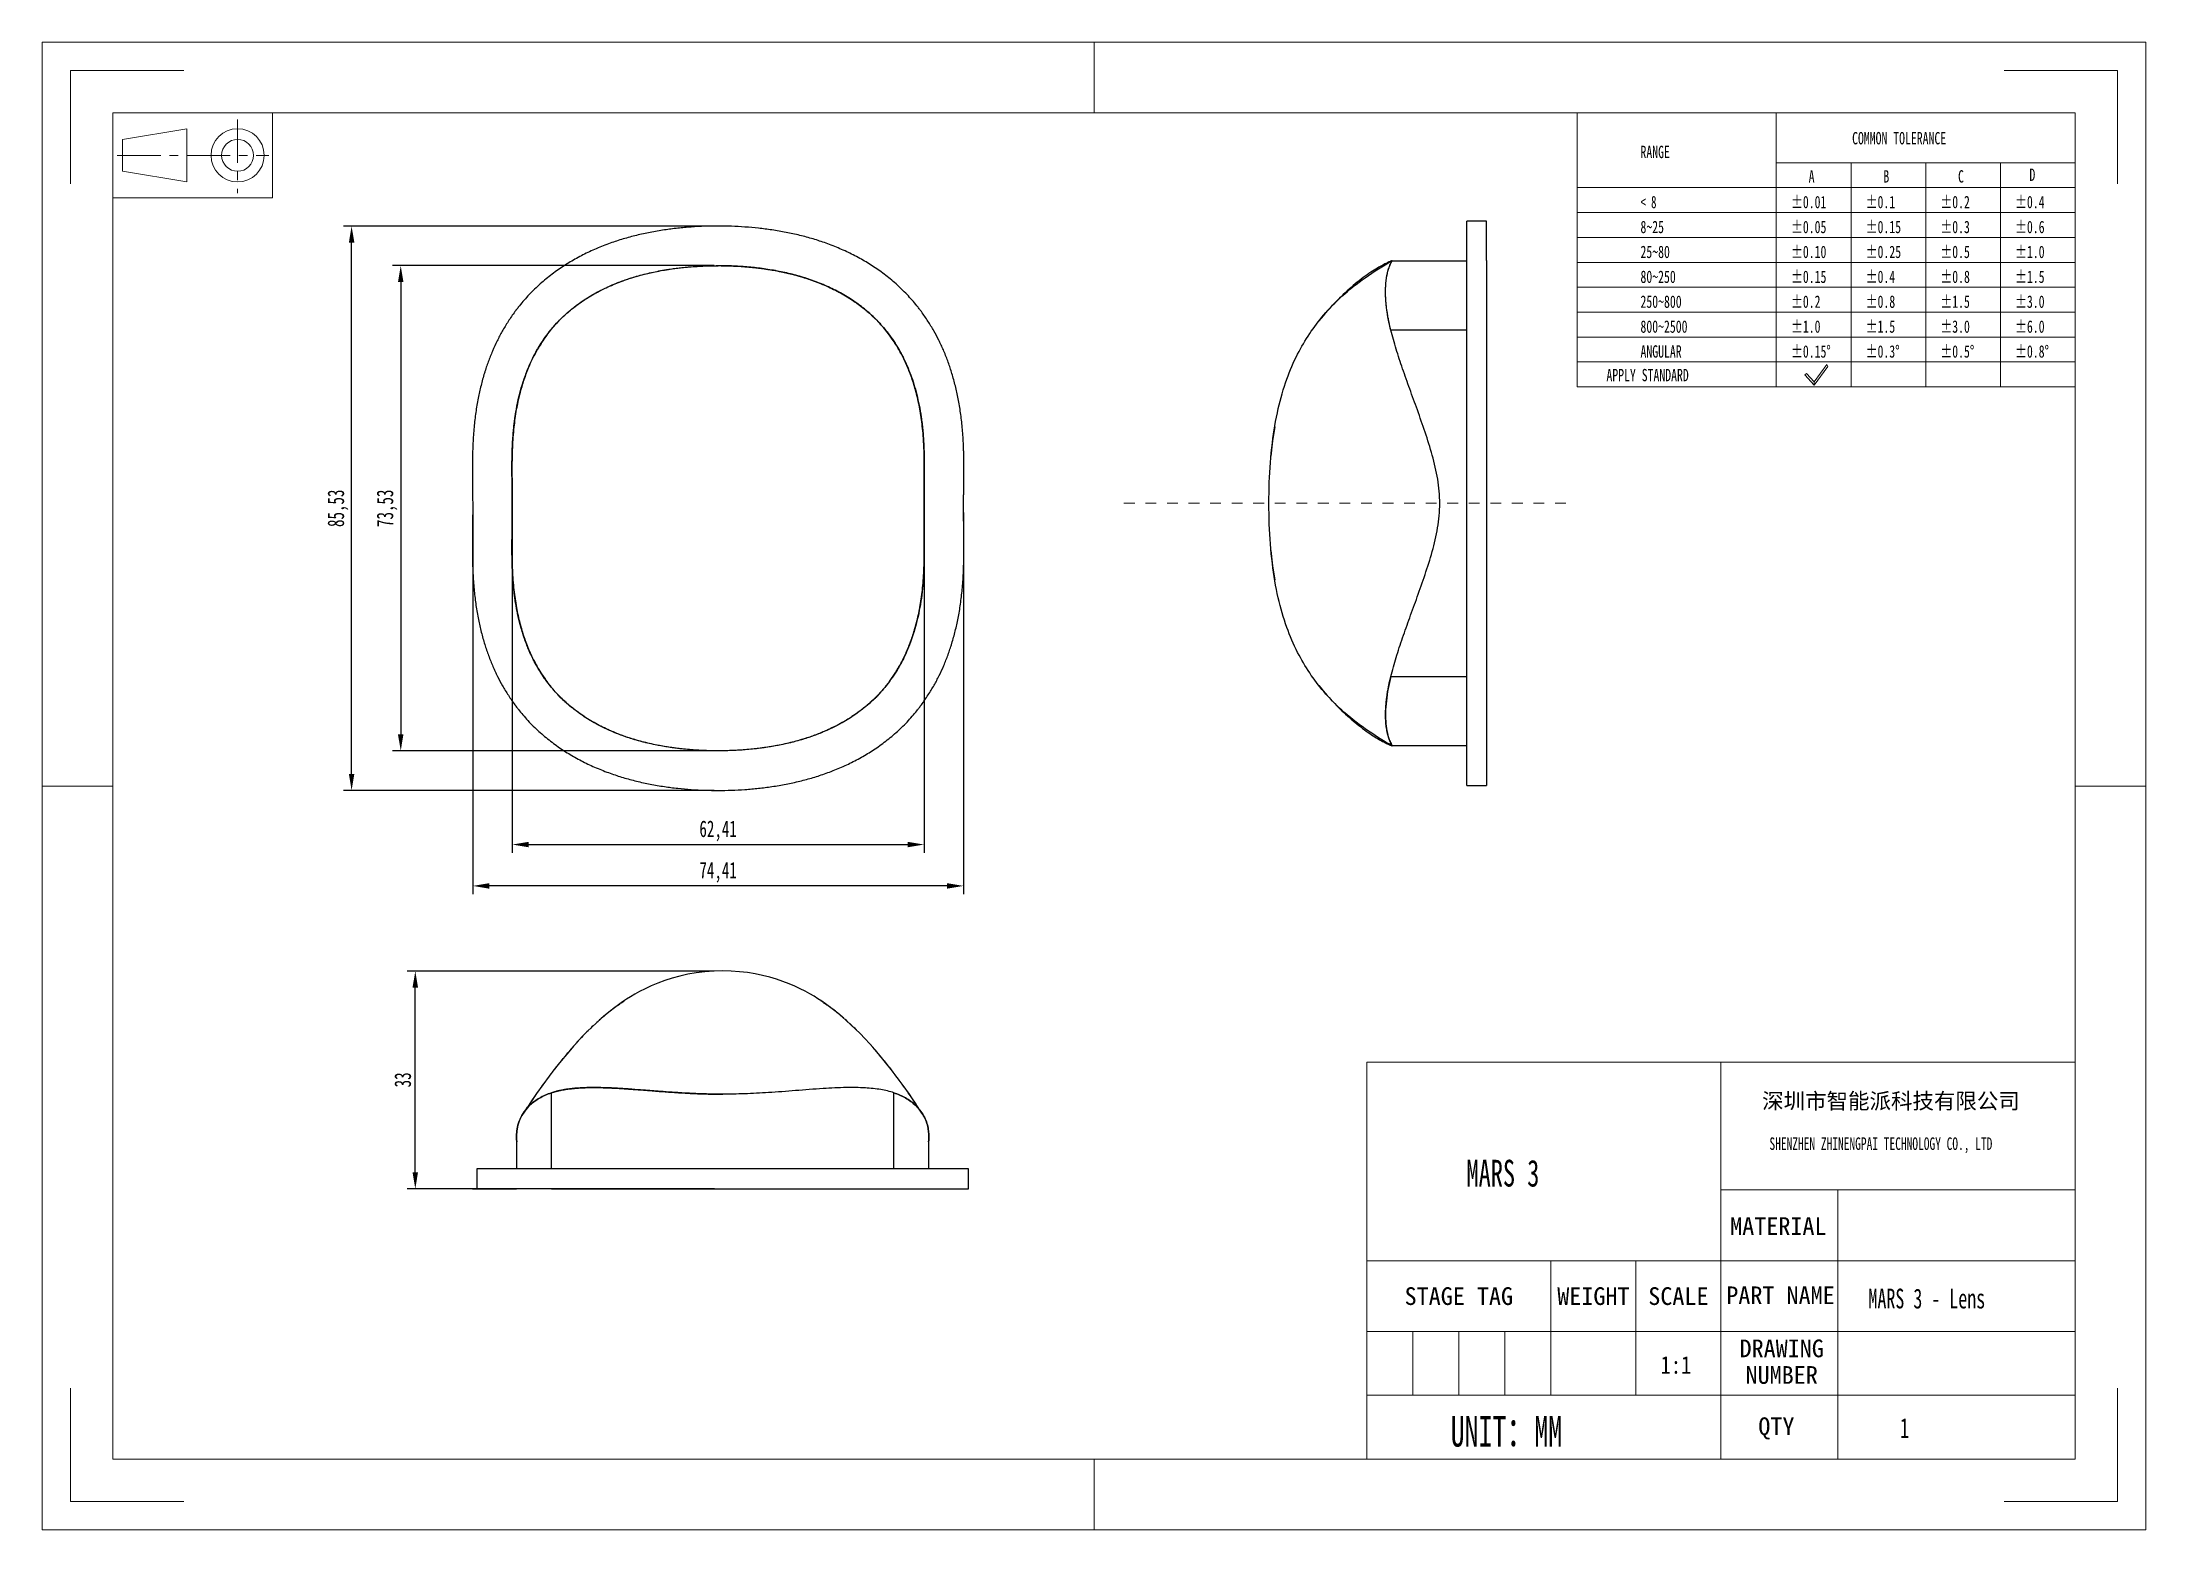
# Model space of a CAD drawing. Header units: millimetres. Extents: x 3628 to 3947, y -242 to -17.
import ezdxf

# ---------------------------------------------------------------- set-up
doc = ezdxf.new("R2010")
doc.units = ezdxf.units.MM
doc.header["$LTSCALE"] = 16.334999
doc.header["$PDSIZE"] = 0.1
for name, pattern in [('CENTER', [0.6, 0.375, -0.075, 0.075, -0.075]), ('CENTERX2', [20.32, 12.7, -2.54, 2.54, -2.54]), ('HIDDEN', [0.2, 0.1, -0.1]), ('点画线', [18, 12, -2, 2, -2])]:
    doc.linetypes.add(name, pattern=pattern)
doc.layers.get('0').update_dxf_attribs({"lineweight": 18})
for name, color, linetype, lineweight in [('DEFAULT_1', 7, 'CENTER', 18), ('中心线层', 1, '点画线', 18), ('尺寸线层', 3, 'Continuous', 18)]:
    doc.layers.add(name, color=color, linetype=linetype, lineweight=lineweight)
doc.layers.add('INTFCLR_4820', color=7, linetype='Continuous')
doc.styles.add('SLDTEXTSTYLE4', font='', dxfattribs={"width": 0.7})
doc.styles.add('SLDTEXTSTYLE5', font='', dxfattribs={"width": 0.633333})
doc.styles.get("Standard").update_dxf_attribs({"font": 'simfang.ttf', "width": 0.667})
doc.styles.add('TEXTSTYLE_2', font='')
doc.styles.add('TEXTSTYLE_3', font='')
doc.styles.get('SLDTEXTSTYLE4').set_extended_font_data('宋体')
doc.styles.get('SLDTEXTSTYLE5').set_extended_font_data('宋体')
doc.styles.get('TEXTSTYLE_2').set_extended_font_data('宋体')
doc.styles.get('TEXTSTYLE_3').set_extended_font_data('宋体')
doc.dimstyles.new('ISO-25', dxfattribs={"dimtxt": 2.5, "dimasz": 2.5, "dimexe": 1.25, "dimexo": 0.625, "dimtad": 1, "dimtxsty": 'Standard', "dimcen": 2.5, "dimadec": 0, "dimazin": 0, "dimtfac": 1, "dimtmove": 0, "dimatfit": 3, "dimfxl": 1, "dimarcsym": 0})
pattern_1 = [(45, (3629.2657, -192.8193), (-2.245064, 2.245064), [])]

msp = doc.modelspace()

# ---------------------------------------------------------------- texts
at = {"attachment_point": 1}
for s, insert, char_height, width, style in [('COMMON TOLERANCE', (3902.269, -30.474), 1.87166, 61.61813, 'SLDTEXTSTYLE4'), ('RANGE', (3870.192, -32.558), 1.8717, 18.38285, 'SLDTEXTSTYLE4'), ('A', (3895.686, -36.261), 1.872, 2.70417, 'SLDTEXTSTYLE4'), ('B', (3907.007, -36.261), 1.872, 2.66093, 'SLDTEXTSTYLE4'), ('C', (3918.329, -36.261), 1.872, 2.69238, 'SLDTEXTSTYLE4'), ('D', (3929.149, -36.007), 1.872, 2.66093, 'SLDTEXTSTYLE4'), ('< 8', (3870.192, -40.152), 1.8717, 8.98283, 'SLDTEXTSTYLE5'), ('%%P0.01', (3893.023, -40.152), 1.8717, 13.10422, 'SLDTEXTSTYLE4'), ('%%P0.1', (3904.345, -40.152), 1.8717, 9.8262, 'SLDTEXTSTYLE4'), ('%%P0.2', (3915.666, -40.152), 1.8717, 11.17828, 'SLDTEXTSTYLE4'), ('%%P0.4', (3926.988, -40.152), 1.8717, 11.13505, 'SLDTEXTSTYLE4'), ('8~25', (3870.192, -43.926), 1.8717, 14.49561, 'SLDTEXTSTYLE4'), ('%%P0.05', (3893.023, -43.926), 1.8717, 14.4563, 'SLDTEXTSTYLE4'), ('%%P0.15', (3904.345, -43.926), 1.8717, 13.79991, 'SLDTEXTSTYLE4'), ('%%P0.3', (3915.666, -43.926), 1.8717, 11.17828, 'SLDTEXTSTYLE4'), ('%%P0.6', (3926.988, -43.926), 1.8717, 11.17828, 'SLDTEXTSTYLE4'), ('25~80', (3870.192, -47.7), 1.8717, 17.77363, 'SLDTEXTSTYLE4'), ('%%P0.10', (3893.023, -47.7), 1.8717, 13.14745, 'SLDTEXTSTYLE4'), ('%%P0.25', (3904.345, -47.7), 1.8717, 15.10876, 'SLDTEXTSTYLE4'), ('%%P0.5', (3915.666, -47.7), 1.8717, 11.17828, 'SLDTEXTSTYLE4'), ('%%P1.0', (3926.988, -47.7), 1.8717, 9.86943, 'SLDTEXTSTYLE4'), ('80~250', (3870.192, -51.474), 1.8717, 21.05165, 'SLDTEXTSTYLE4'), ('%%P0.15', (3893.023, -51.474), 1.8717, 13.79991, 'SLDTEXTSTYLE4'), ('%%P0.4', (3904.345, -51.474), 1.8717, 11.13505, 'SLDTEXTSTYLE4'), ('%%P0.8', (3915.666, -51.474), 1.8717, 11.17828, 'SLDTEXTSTYLE4'), ('%%P1.5', (3926.988, -51.474), 1.8717, 10.52189, 'SLDTEXTSTYLE4'), ('250~800', (3870.192, -55.248), 1.8717, 24.32967, 'SLDTEXTSTYLE4'), ('%%P0.2', (3893.023, -55.248), 1.8717, 11.17828, 'SLDTEXTSTYLE4'), ('%%P0.8', (3904.345, -55.248), 1.8717, 11.17828, 'SLDTEXTSTYLE4'), ('%%P1.5', (3915.666, -55.248), 1.8717, 10.52189, 'SLDTEXTSTYLE4'), ('%%P3.0', (3926.988, -55.248), 1.8717, 11.17828, 'SLDTEXTSTYLE4'), ('800~2500', (3870.192, -59.022), 1.8717, 27.60769, 'SLDTEXTSTYLE4'), ('%%P1.0', (3893.023, -59.022), 1.8717, 9.86943, 'SLDTEXTSTYLE4'), ('%%P1.5', (3904.345, -59.022), 1.8717, 10.52189, 'SLDTEXTSTYLE4'), ('%%P3.0', (3915.666, -59.022), 1.8717, 11.17828, 'SLDTEXTSTYLE4'), ('%%P6.0', (3926.988, -59.022), 1.8717, 11.17828, 'SLDTEXTSTYLE4'), ('ANGULAR', (3870.192, -62.795), 1.8717, 26.28705, 'SLDTEXTSTYLE4'), ('%%P0.15%%D', (3893.023, -62.795), 1.8717, 16.43727, 'SLDTEXTSTYLE4'), ('%%P0.3%%D', (3904.345, -62.795), 1.8717, 13.81564, 'SLDTEXTSTYLE4'), ('%%P0.5%%D', (3915.666, -62.795), 1.8717, 13.81564, 'SLDTEXTSTYLE4'), ('%%P0.8%%D', (3926.988, -62.795), 1.8717, 13.81564, 'SLDTEXTSTYLE4'), ('APPLY STANDARD', (3865.031, -66.377), 1.87166, 53.80041, 'SLDTEXTSTYLE4')]:
    msp.add_mtext(s, dxfattribs=dict(at, insert=insert, char_height=char_height, width=width, style=style))
at = {"color": 7, "linetype": 'Continuous', "insert": (3908.164, -176.129), "char_height": 2.38659, "width": 56.62351, "attachment_point": 2, "style": 'TEXTSTYLE_2'}
msp.add_mtext('深圳市智能派科技有限公司', dxfattribs=at)
at = {"color": 7, "linetype": 'Continuous', "attachment_point": 2, "line_spacing_factor": 0.9, "style": 'TEXTSTYLE_3'}
for s, insert, char_height, width in [('MATERIAL\\P ', (3891.091, -194.947), 2.6844, 38.80405), ('STAGE TAG ', (3842.654, -205.557), 2.6844, 32.46415), ('WEIGHT', (3863.055, -205.557), 2.6844, 11.79656), ('SCALE', (3875.94, -205.557), 2.6844, 11.79656), ('PART NAME', (3891.419, -205.434), 2.6844, 22.4904), ('DRAWING NUMBER', (3891.598, -213.48), 2.68437, 22.4904), ('QTY', (3890.794, -225.274), 2.6844, 29.96301)]:
    msp.add_mtext(s, dxfattribs=dict(at, insert=insert, char_height=char_height, width=width))
at = {"insert": (3873.237, -218.706), "char_height": 2.68437, "width": 6.43444, "attachment_point": 7}
msp.add_mtext('{\\W0.85;1:1}', dxfattribs=at)
at = {"layer": '尺寸线层', "attachment_point": 1}
for s, insert, char_height, width in [('SHENZHEN ZHINENGPAI TECHNOLOGY CO., LTD', (3889.741, -182.84), 1.90927, 54.0221), ('MARS 3', (3843.822, -186.242), 4.0559, 33.10032), ('UNIT：MM', (3841.418, -225.046), 4.6571, 18.05187)]:
    msp.add_mtext(s, dxfattribs=dict(at, insert=insert, char_height=char_height, width=width))
at = {"layer": '尺寸线层', "linetype": 'CENTERX2', "insert": (3904.747, -205.765), "char_height": 3, "width": 25.16188, "attachment_point": 1}
msp.add_mtext('MARS 3 - Lens', dxfattribs=at)
at = {"layer": '尺寸线层', "ltscale": 0.2, "insert": (3909.541, -225.366), "char_height": 3.042, "width": 18.24406, "attachment_point": 1}
msp.add_mtext('1\\P\\P', dxfattribs=at)

# ---------------------------------------------------------------- blocks, each defined once
blk = doc.blocks.new('96_1')
at = {"color": 7, "linetype": 'Continuous'}
for p, q in [((-11.25, 6), (-11.25, -6)), ((11.25, -6), (11.25, 6)), ((-9.93, 2.25), (-0.82, 3.75)), ((-0.82, 0), (-0.82, 3.75)), ((-9.93, 0), (-9.93, 2.25)), ((-9.93, 0), (-9.93, -2.25)), ((-0.82, 0), (-0.82, -3.75)), ((-9.93, -2.25), (-0.82, -3.75)), ((-11.25, -6), (11.25, -6))]:
    blk.add_line(p, q, dxfattribs=at)
for radius in [3.75, 2.25]:
    blk.add_circle((6.34, 0), radius, dxfattribs=at)
at = {"layer": 'DEFAULT_1', "color": 1, "linetype": 'CENTER'}
for p, q in [((6.34, 5.05), (6.34, -5.36)), ((-10.64, 0), (10.74, 0))]:
    blk.add_line(p, q, dxfattribs=at)
blk = doc.blocks.new('*D51')
at = {"layer": 'Defpoints', "color": 0, "linetype": 'CENTERX2', "transparency": 16777216}
for p in [(3730.38, -50.73), (3682.27, -124.26), (3730.38, -124.26)]:
    blk.add_point(p, dxfattribs=at)
at = {"layer": '中心线层', "color": 0, "linetype": 'CENTERX2', "lineweight": -2, "transparency": 16777216}
for p, q in [((3729.76, -50.73), (3681.02, -50.73)), ((3682.27, -53.23), (3682.27, -121.76)), ((3729.76, -124.26), (3681.02, -124.26))]:
    blk.add_line(p, q, dxfattribs=at)
at = {"layer": '中心线层', "color": 0, "linetype": 'CENTERX2', "transparency": 16777216}
for points in [[(3681.85, -53.23), (3682.68, -53.23), (3682.27, -50.73)], [(3681.85, -121.76), (3682.68, -121.76), (3682.27, -124.26)]]:
    blk.add_solid(points, dxfattribs=at)
at = {"layer": '中心线层', "color": 0, "linetype": 'CENTERX2', "transparency": 16777216, "insert": (3680.2, -87.5), "char_height": 2.5, "attachment_point": 5, "rotation": 90}
blk.add_mtext('73,53', dxfattribs=at)
blk = doc.blocks.new('*D52')
at = {"layer": 'Defpoints', "color": 0, "linetype": 'CENTERX2', "transparency": 16777216}
for p in [(3674.82, -44.73), (3730.2, -44.73), (3730.38, -130.26)]:
    blk.add_point(p, dxfattribs=at)
at = {"layer": '中心线层', "color": 0, "linetype": 'CENTERX2', "lineweight": -2, "transparency": 16777216}
for p, q in [((3729.57, -44.73), (3673.57, -44.73)), ((3674.82, -127.76), (3674.82, -47.23)), ((3729.76, -130.26), (3673.57, -130.26))]:
    blk.add_line(p, q, dxfattribs=at)
at = {"layer": '中心线层', "color": 0, "linetype": 'CENTERX2', "transparency": 16777216}
for points in [[(3674.41, -47.23), (3675.24, -47.23), (3674.82, -44.73)], [(3674.41, -127.76), (3675.24, -127.76), (3674.82, -130.26)]]:
    blk.add_solid(points, dxfattribs=at)
at = {"layer": '中心线层', "color": 0, "linetype": 'CENTERX2', "transparency": 16777216, "insert": (3672.75, -87.5), "char_height": 2.5, "attachment_point": 5, "rotation": 90}
blk.add_mtext('85,53', dxfattribs=at)
blk = doc.blocks.new('*D53')
at = {"layer": 'Defpoints', "color": 0, "linetype": 'CENTERX2', "transparency": 16777216}
for p in [(3684.48, -157.63), (3730.39, -157.63), (3730.44, -190.63)]:
    blk.add_point(p, dxfattribs=at)
at = {"layer": '中心线层', "color": 0, "linetype": 'CENTERX2', "lineweight": -2, "transparency": 16777216}
for p, q in [((3729.77, -157.63), (3683.23, -157.63)), ((3684.48, -188.13), (3684.48, -160.13)), ((3729.82, -190.63), (3683.23, -190.63))]:
    blk.add_line(p, q, dxfattribs=at)
at = {"layer": '中心线层', "color": 0, "linetype": 'CENTERX2', "transparency": 16777216}
for points in [[(3684.06, -160.13), (3684.89, -160.13), (3684.48, -157.63)], [(3684.06, -188.13), (3684.89, -188.13), (3684.48, -190.63)]]:
    blk.add_solid(points, dxfattribs=at)
at = {"layer": '中心线层', "color": 0, "linetype": 'CENTERX2', "transparency": 16777216, "insert": (3682.59, -174.13), "char_height": 2.5, "attachment_point": 5, "rotation": 90}
blk.add_mtext('33', dxfattribs=at)
blk = doc.blocks.new('*D54')
at = {"layer": 'Defpoints', "color": 0, "linetype": 'CENTERX2', "transparency": 16777216}
for p in [(3699.18, -87.5), (3761.59, -87.5), (3761.59, -138.46)]:
    blk.add_point(p, dxfattribs=at)
at = {"layer": '中心线层', "color": 0, "linetype": 'CENTERX2', "lineweight": -2, "transparency": 16777216}
for p, q in [((3699.18, -88.12), (3699.18, -139.71)), ((3761.59, -88.12), (3761.59, -139.71)), ((3701.68, -138.46), (3759.09, -138.46))]:
    blk.add_line(p, q, dxfattribs=at)
at = {"layer": '中心线层', "color": 0, "linetype": 'CENTERX2', "transparency": 16777216}
for points in [[(3701.68, -138.05), (3701.68, -138.88), (3699.18, -138.46)], [(3759.09, -138.05), (3759.09, -138.88), (3761.59, -138.46)]]:
    blk.add_solid(points, dxfattribs=at)
at = {"layer": '中心线层', "color": 0, "linetype": 'CENTERX2', "transparency": 16777216, "insert": (3730.38, -136.39), "char_height": 2.5, "attachment_point": 5}
blk.add_mtext('62,41', dxfattribs=at)
blk = doc.blocks.new('*D59')
at = {"layer": 'Defpoints', "color": 0, "linetype": 'CENTERX2', "transparency": 16777216}
for p in [(3693.18, -87.5), (3767.59, -87.5), (3693.18, -144.73)]:
    blk.add_point(p, dxfattribs=at)
at = {"layer": '中心线层', "color": 0, "linetype": 'CENTERX2', "lineweight": -2, "transparency": 16777216}
for p, q in [((3693.18, -88.12), (3693.18, -145.98)), ((3767.59, -88.12), (3767.59, -145.98)), ((3765.09, -144.73), (3695.68, -144.73))]:
    blk.add_line(p, q, dxfattribs=at)
at = {"layer": '中心线层', "color": 0, "linetype": 'CENTERX2', "transparency": 16777216}
for points in [[(3695.68, -144.32), (3695.68, -145.15), (3693.18, -144.73)], [(3765.09, -144.32), (3765.09, -145.15), (3767.59, -144.73)]]:
    blk.add_solid(points, dxfattribs=at)
at = {"layer": '中心线层', "color": 0, "linetype": 'CENTERX2', "transparency": 16777216, "insert": (3730.38, -142.67), "char_height": 2.5, "attachment_point": 5}
blk.add_mtext('74,41', dxfattribs=at)

# ---------------------------------------------------------------- dimensions: what is measured, and where the dimension line sits
at = {"layer": '中心线层', "color": 3, "linetype": 'CENTERX2'}
for base, p1, p2, picture, middle in [((3674.822, -44.732), (3730.383, -130.261), (3730.195, -44.732), '*D52', (3672.754, -87.496)), ((3682.265, -124.261), (3730.383, -50.731), (3730.383, -124.261), '*D51', (3680.198, -87.496)), ((3684.477, -157.633), (3730.444, -190.633), (3730.391, -157.633), '*D53', (3682.588, -174.133))]:
    dim = msp.add_linear_dim(base=base, p1=p1, p2=p2, angle=90, dimstyle='ISO-25', dxfattribs=at)
    dim.commit()
    dim.dimension.update_dxf_attribs({"geometry": picture, "text_midpoint": middle})
for base, p1, p2, picture, middle in [((3693.176, -144.733), (3767.589, -87.496), (3693.176, -87.496), '*D59', (3730.382, -142.665)), ((3761.589, -138.462), (3699.177, -87.496), (3761.589, -87.496), '*D54', (3730.383, -136.394))]:
    dim = msp.add_linear_dim(base=base, p1=p1, p2=p2, dimstyle='ISO-25', dxfattribs=at)
    dim.commit()
    dim.dimension.update_dxf_attribs({"geometry": picture, "text_midpoint": middle})

# ---------------------------------------------------------------- hatches: boundary and pattern name
at = {"linetype": 'Continuous'}
h = msp.add_hatch(dxfattribs=at)
h.set_pattern_fill('ANSI31', color=179, style=0)
h.set_pattern_definition(pattern_1)
h.paths.add_polyline_path([(3736.399, -107.739), (3736.201, -107.52), (3736.163, -107.554), (3736.403, -107.82)], flags=0)
h = msp.add_hatch(dxfattribs=at)
h.set_pattern_fill('ANSI31', color=179, style=0)
h.set_pattern_definition(pattern_1)
h.paths.add_polyline_path([(3736.729, -107.292), (3736.399, -107.739), (3736.403, -107.82), (3736.755, -107.344)], flags=0)

# ---------------------------------------------------------------- linework, layer by layer
at = {"color": 7, "linetype": 'Continuous'}
for p, q in [((3627.904, -242.333), (3627.904, -16.845)), ((3627.904, -16.845), (3946.808, -16.845)), ((3787.356, -27.583), (3787.356, -16.845)), ((3946.808, -242.333), (3946.808, -16.845)), ((3632.199, -38.32), (3632.199, -21.14)), ((3632.199, -21.14), (3649.379, -21.14)), ((3925.333, -21.14), (3942.513, -21.14)), ((3942.513, -38.32), (3942.513, -21.14)), ((3638.642, -231.595), (3638.642, -27.583)), ((3638.642, -27.583), (3936.07, -27.583)), ((3936.07, -231.595), (3936.07, -27.583)), ((3627.904, -129.589), (3638.642, -129.589)), ((3936.07, -129.589), (3946.808, -129.589)), ((3632.199, -238.038), (3632.199, -220.858)), ((3942.513, -238.038), (3942.513, -220.858)), ((3638.642, -231.595), (3936.07, -231.595)), ((3787.356, -242.333), (3787.356, -231.595)), ((3632.199, -238.038), (3649.379, -238.038)), ((3925.333, -238.038), (3942.513, -238.038)), ((3627.904, -242.333), (3946.808, -242.333))]:
    msp.add_line(p, q, dxfattribs=at)
for p, q in [((3860.593, -27.583), (3860.593, -69.095)), ((3890.784, -27.583), (3890.784, -69.095)), ((3890.784, -35.13), (3936.07, -35.13)), ((3902.105, -35.13), (3902.105, -69.095)), ((3913.427, -35.13), (3913.427, -69.095)), ((3924.749, -35.13), (3924.749, -69.095)), ((3860.593, -38.904), (3936.07, -38.904)), ((3860.593, -42.678), (3936.07, -42.678)), ((3860.593, -46.452), (3936.07, -46.452)), ((3860.593, -50.226), (3936.07, -50.226)), ((3860.593, -54), (3936.07, -54)), ((3860.593, -57.774), (3936.07, -57.774)), ((3860.593, -61.548), (3936.07, -61.548)), ((3860.593, -65.321), (3936.07, -65.321)), ((3898.452, -65.711), (3896.509, -68.346)), ((3896.533, -68.823), (3898.604, -66.013)), ((3898.604, -66.013), (3898.452, -65.711)), ((3860.593, -69.095), (3936.07, -69.095)), ((3895.343, -67.05), (3895.118, -67.252)), ((3895.118, -67.252), (3896.533, -68.823)), ((3896.509, -68.346), (3895.343, -67.05)), ((3896.533, -68.823), (3896.509, -68.346)), ((3896.509, -68.346), (3896.533, -68.823))]:
    msp.add_line(p, q)
at = {"color": 7, "linetype": 'Continuous', "lineweight": 25}
for p, q in [((3704.416, -61.244), (3704.329, -61.361)), ((3699.152, -84.181), (3699.152, -84.219)), ((3761.614, -84.219), (3761.615, -84.181)), ((3699.152, -90.773), (3699.152, -90.811)), ((3761.615, -90.811), (3761.614, -90.773)), ((3704.421, -113.755), (3704.511, -113.878)), ((3756.351, -113.748), (3756.437, -113.631))]:
    msp.add_line(p, q, dxfattribs=at)
at = {"color": 1, "linetype": 'HIDDEN'}
msp.add_line((3858.872, -86.739), (3791.87, -86.739), dxfattribs=at)
at = {"color": 2, "linetype": 'Continuous'}
for p, q in [((3828.695, -201.53), (3828.695, -171.465)), ((3828.695, -201.53), (3828.695, -171.465)), ((3828.695, -171.465), (3882.383, -171.465)), ((3882.383, -212.268), (3882.383, -171.465)), ((3882.383, -190.793), (3882.383, -171.465)), ((3882.383, -171.465), (3936.07, -171.465)), ((3882.383, -201.53), (3882.383, -171.465)), ((3936.07, -190.793), (3936.07, -171.465)), ((3882.383, -190.793), (3936.07, -190.793)), ((3900.125, -190.793), (3900.125, -231.595)), ((3936.07, -212.268), (3936.07, -190.793)), ((3828.695, -231.595), (3828.695, -201.53)), ((3828.695, -201.53), (3882.383, -201.53)), ((3828.695, -212.268), (3828.695, -201.53)), ((3828.695, -201.53), (3856.613, -201.53)), ((3856.613, -212.268), (3856.613, -201.53)), ((3856.613, -212.268), (3856.613, -201.53)), ((3856.613, -201.53), (3882.383, -201.53)), ((3869.498, -212.268), (3869.498, -201.53)), ((3882.383, -201.53), (3936.07, -201.53)), ((3882.383, -212.268), (3882.383, -201.53)), ((3828.695, -221.931), (3828.695, -212.268)), ((3828.695, -212.268), (3856.613, -212.268)), ((3828.695, -212.268), (3856.613, -212.268)), ((3828.695, -212.268), (3856.613, -212.268)), ((3828.695, -212.268), (3828.695, -221.931)), ((3835.675, -212.268), (3835.675, -221.931)), ((3842.654, -212.268), (3842.654, -221.931)), ((3849.633, -212.268), (3849.633, -221.931)), ((3856.613, -221.931), (3856.613, -212.268)), ((3856.613, -221.931), (3856.613, -212.268)), ((3856.613, -212.268), (3882.383, -212.268)), ((3856.613, -212.268), (3882.383, -212.268)), ((3856.613, -212.268), (3856.613, -221.931)), ((3869.498, -221.931), (3869.498, -212.268)), ((3882.383, -231.595), (3882.383, -212.268)), ((3882.383, -212.268), (3936.07, -212.268)), ((3882.383, -212.268), (3936.07, -212.268)), ((3882.383, -221.931), (3882.383, -212.268)), ((3936.07, -231.595), (3936.07, -212.268)), ((3828.695, -231.595), (3828.695, -221.931)), ((3828.695, -221.931), (3882.383, -221.931)), ((3828.695, -221.931), (3856.613, -221.931)), ((3828.695, -221.931), (3856.613, -221.931)), ((3856.613, -221.931), (3882.383, -221.931)), ((3882.383, -231.595), (3882.383, -221.931)), ((3882.383, -221.931), (3936.07, -221.931)), ((3742.795, -231.595), (3768.565, -231.595)), ((3768.565, -231.595), (3785.745, -231.595)), ((3785.745, -231.595), (3811.515, -231.595)), ((3811.515, -231.595), (3828.695, -231.595)), ((3828.695, -231.595), (3882.383, -231.595)), ((3882.383, -231.595), (3936.07, -231.595))]:
    msp.add_line(p, q, dxfattribs=at)
at = {"color": 7, "linetype": 'Continuous', "lineweight": 25, "flags": 128}
for points in [[(3706.488, -58.841), (3706.482, -58.847), (3706.475, -58.854)], [(3754.291, -58.854), (3754.284, -58.847), (3754.278, -58.841)], [(3702.686, -63.965), (3702.683, -63.971), (3702.681, -63.976)], [(3702.681, -111.016), (3702.683, -111.021), (3702.686, -111.027)], [(3758.08, -111.027), (3758.083, -111.021), (3758.086, -111.016)], [(3706.475, -116.138), (3706.482, -116.145), (3706.488, -116.151)], [(3754.278, -116.151), (3754.284, -116.145), (3754.291, -116.138)]]:
    msp.add_lwpolyline(points, dxfattribs=at)
at = {"color": 7, "linetype": 'Continuous', "lineweight": 25}
for points, knots in [([(3754.26, -58.859), (3754.056, -58.643), (3753.544, -58.102), (3752.959, -57.64), (3752.607, -57.362)], [0, 0, 0, 0, 0.3987284, 1, 1, 1, 1]), ([(3704.511, -61.114), (3704.481, -61.156), (3704.449, -61.199), (3704.417, -61.242), (3704.416, -61.244)], [0, 0, 0, 0, 0.9505747, 1, 1, 1, 1]), ([(3701.544, -108.597), (3701.551, -108.617), (3701.781, -109.237), (3702.152, -110.052), (3702.584, -110.807), (3702.698, -111.006)], [0, 0, 0, 0, 0.0232145, 0.7424807, 1, 1, 1, 1]), ([(3704.329, -113.631), (3704.359, -113.672), (3704.39, -113.713), (3704.421, -113.754), (3704.421, -113.755)], [0, 0, 0, 0, 0.9949387, 1, 1, 1, 1]), ([(3756.255, -113.878), (3756.285, -113.836), (3756.317, -113.793), (3756.349, -113.75), (3756.351, -113.748)], [0, 0, 0, 0, 0.9505747, 1, 1, 1, 1]), ([(3706.506, -116.133), (3706.71, -116.349), (3707.222, -116.89), (3707.807, -117.352), (3708.159, -117.63)], [0, 0, 0, 0, 0.3987282, 1, 1, 1, 1]), ([(3752.61, -117.632), (3752.751, -117.523), (3753.212, -117.17), (3753.771, -116.674), (3754.152, -116.256), (3754.261, -116.135)], [0, 0, 0, 0, 0.2397943, 0.7806774, 1, 1, 1, 1]), ([(3693.182, -190.633), (3693.177, -190.633), (3693.165, -190.633), (3693.114, -190.633), (3693.217, -190.633), (3693.443, -190.633), (3693.821, -190.633), (3694.344, -190.633), (3695.134, -190.633), (3696.195, -190.633), (3697.272, -190.633), (3698.396, -190.633), (3699.2, -190.633), (3699.602, -190.633)], [0, 0, 0, 0, 0.0945886, 0.2373319, 0.3216485, 0.4343012, 0.5057818, 0.5772548, 0.6930101, 0.7874689, 0.8639772, 0.9319716, 1, 1, 1, 1])]:
    msp.add_open_spline(points, degree=3, knots=knots, dxfattribs=at)
at = {"layer": 'INTFCLR_4820', "color": 0, "linetype": 'Continuous'}
for p, q in [((3843.872, -129.505), (3843.872, -43.972)), ((3846.872, -43.972), (3843.872, -43.972)), ((3846.872, -49.972), (3846.872, -43.972)), ((3730.385, -50.734), (3730.383, -50.73)), ((3830.739, -50.852), (3830.53, -50.973)), ((3831.964, -50.217), (3831.85, -50.27)), ((3832.245, -50.094), (3832.162, -50.13)), ((3832.554, -49.976), (3843.872, -49.973)), ((3846.872, -49.972), (3846.872, -123.505)), ((3826.953, -53.505), (3826.648, -53.76)), ((3830.075, -51.246), (3829.831, -51.399)), ((3821.795, -58.67), (3821.453, -59.095)), ((3843.872, -60.481), (3832.348, -60.483)), ((3704.418, -61.238), (3704.419, -61.241)), ((3704.418, -61.24), (3704.418, -61.24)), ((3704.419, -61.241), (3704.419, -61.241)), ((3756.347, -61.241), (3756.348, -61.241)), ((3701.522, -66.444), (3701.55, -66.376)), ((3702.693, -63.953), (3702.684, -63.97)), ((3758.082, -63.97), (3758.073, -63.953)), ((3759.216, -66.376), (3759.244, -66.444)), ((3814.745, -75.139), (3814.429, -77.285)), ((3814.43, -77.276), (3814.177, -79.609)), ((3699.151, -84.161), (3699.153, -84.333)), ((3761.614, -84.256), (3761.615, -84.161)), ((3699.152, -90.736), (3699.151, -90.831)), ((3761.615, -90.831), (3761.612, -90.639)), ((3814.179, -93.889), (3814.431, -96.213)), ((3814.431, -96.212), (3814.747, -98.347)), ((3760.414, -105.006), (3760.369, -105.176)), ((3701.55, -108.617), (3701.522, -108.548)), ((3702.684, -111.023), (3702.693, -111.039)), ((3758.073, -111.039), (3758.082, -111.023)), ((3759.244, -108.548), (3759.216, -108.617)), ((3704.418, -113.751), (3704.417, -113.753)), ((3704.419, -113.752), (3704.417, -113.753)), ((3704.419, -113.751), (3704.418, -113.751)), ((3704.419, -113.752), (3704.419, -113.752)), ((3756.347, -113.752), (3756.347, -113.752)), ((3756.348, -113.754), (3756.347, -113.752)), ((3832.348, -112.994), (3843.872, -112.995)), ((3730.383, -124.262), (3730.385, -124.258)), ((3843.872, -123.504), (3832.554, -123.501)), ((3846.872, -123.505), (3846.872, -129.505)), ((3843.872, -129.505), (3846.872, -129.505)), ((3715.23, -162.789), (3715.482, -162.612)), ((3715.736, -162.431), (3715.998, -162.252)), ((3715.919, -162.305), (3716.143, -162.154)), ((3716.339, -162.023), (3716.362, -162.008)), ((3746.02, -162.167), (3745.856, -162.058)), ((3746.14, -162.249), (3745.965, -162.131)), ((3746.274, -162.34), (3746.092, -162.216)), ((3746.376, -162.411), (3746.566, -162.543)), ((3746.53, -162.519), (3746.72, -162.652)), ((3746.688, -162.631), (3746.878, -162.765)), ((3715.008, -162.952), (3714.768, -163.129)), ((3752.011, -167.224), (3751.79, -166.999)), ((3755.069, -170.624), (3754.815, -170.321)), ((3703.954, -174.655), (3703.681, -175.034)), ((3758.628, -175.267), (3758.342, -174.868)), ((3701.443, -178.275), (3700.86, -179.157)), ((3702.295, -177.012), (3701.729, -177.846)), ((3705.106, -187.615), (3705.107, -176.09)), ((3757.036, -187.615), (3757.035, -176.089)), ((3760.376, -177.792), (3760.08, -177.354)), ((3761.282, -179.157), (3760.977, -178.693)), ((3699.818, -182.7), (3699.818, -187.615)), ((3699.865, -187.615), (3699.865, -183.513)), ((3762.277, -183.513), (3762.277, -187.615)), ((3762.325, -187.615), (3762.325, -182.7)), ((3693.817, -187.615), (3693.817, -190.615)), ((3768.325, -187.615), (3693.817, -187.615)), ((3768.325, -190.615), (3768.325, -187.615)), ((3693.817, -190.615), (3699.818, -190.615)), ((3705.106, -190.615), (3699.818, -190.615)), ((3705.106, -190.615), (3705.106, -190.615)), ((3705.106, -190.615), (3768.325, -190.615)), ((3757.036, -190.615), (3757.036, -190.615))]:
    msp.add_line(p, q, dxfattribs=at)
for points in [[(3830.53, -50.972), (3830.309, -51.104), (3830.076, -51.246)], [(3831.119, -50.641), (3830.936, -50.741), (3830.739, -50.851)], [(3831.445, -50.469), (3831.288, -50.551), (3831.119, -50.641)], [(3831.85, -50.27), (3831.726, -50.33), (3831.591, -50.396), (3831.445, -50.469)], [(3832.162, -50.13), (3832.068, -50.17), (3831.965, -50.217)], [(3832.478, -50.002), (3832.434, -50.019), (3832.38, -50.039), (3832.317, -50.064), (3832.245, -50.094)], [(3832.554, -49.976), (3832.54, -49.981), (3832.514, -49.99), (3832.478, -50.002)], [(3826.649, -53.759), (3826.344, -54.019), (3826.041, -54.284), (3825.74, -54.553), (3825.441, -54.825), (3825.145, -55.101), (3824.852, -55.38)], [(3829.832, -51.399), (3829.577, -51.563), (3829.313, -51.738), (3829.038, -51.924), (3828.755, -52.122), (3828.465, -52.33), (3828.169, -52.548), (3827.869, -52.776), (3827.565, -53.011), (3827.26, -53.254), (3826.954, -53.504)], [(3823.974, -56.248), (3823.679, -56.552), (3823.381, -56.866), (3823.079, -57.193), (3822.77, -57.533), (3822.454, -57.892)], [(3824.85, -55.381), (3824.558, -55.665), (3824.265, -55.954), (3823.972, -56.25)], [(3822.452, -57.894), (3822.127, -58.273), (3821.793, -58.673)], [(3760.369, -105.176), (3760.299, -105.434), (3760.265, -105.557)], [(3760.265, -105.557), (3760.191, -105.812), (3760.16, -105.919)], [(3821.452, -114.38), (3821.774, -114.781), (3822.09, -115.161), (3822.397, -115.521), (3822.697, -115.862), (3822.99, -116.188), (3823.277, -116.5), (3823.56, -116.8), (3823.839, -117.091), (3824.116, -117.373), (3824.392, -117.649), (3824.668, -117.92), (3824.944, -118.185), (3825.222, -118.448), (3825.501, -118.707), (3825.784, -118.963), (3826.068, -119.217), (3826.354, -119.466), (3826.641, -119.712), (3826.929, -119.953), (3827.218, -120.189), (3827.506, -120.419), (3827.793, -120.643), (3828.077, -120.86), (3828.358, -121.069), (3828.634, -121.269), (3828.904, -121.46), (3829.167, -121.641), (3829.422, -121.812), (3829.668, -121.973), (3829.905, -122.125), (3830.132, -122.266), (3830.35, -122.398), (3830.557, -122.52), (3830.753, -122.634), (3830.938, -122.737), (3831.111, -122.832), (3831.272, -122.918), (3831.421, -122.996), (3831.561, -123.066), (3831.69, -123.13), (3831.811, -123.188), (3831.922, -123.24), (3832.024, -123.287), (3832.116, -123.328), (3832.2, -123.364), (3832.274, -123.395), (3832.339, -123.422), (3832.396, -123.444), (3832.444, -123.463), (3832.485, -123.477), (3832.517, -123.489)], [(3832.517, -123.489), (3832.541, -123.497), (3832.554, -123.501)], [(3731.071, -157.615), (3729.71, -157.651), (3728.373, -157.749), (3727.068, -157.907), (3725.802, -158.123), (3724.58, -158.392), (3723.407, -158.71), (3722.289, -159.068), (3721.231, -159.461), (3720.235, -159.881), (3719.308, -160.315), (3718.474, -160.746), (3717.742, -161.154), (3717.096, -161.54), (3716.497, -161.918), (3715.896, -162.319), (3715.282, -162.75), (3714.65, -163.216), (3713.999, -163.72), (3713.332, -164.262), (3712.65, -164.842), (3711.956, -165.461), (3711.252, -166.118), (3710.532, -166.82), (3709.789, -167.576), (3709.024, -168.391), (3708.237, -169.264), (3707.422, -170.208), (3706.57, -171.237), (3705.677, -172.361), (3704.75, -173.575), (3703.807, -174.859), (3702.848, -176.212), (3701.869, -177.64), (3700.86, -179.158)], [(3761.282, -179.158), (3760.31, -177.694), (3759.366, -176.314), (3758.44, -175.004), (3757.53, -173.76), (3756.634, -172.577), (3755.765, -171.475), (3754.935, -170.463), (3754.141, -169.533), (3753.375, -168.672), (3752.631, -167.868), (3751.907, -167.118), (3751.205, -166.421), (3750.521, -165.769), (3749.847, -165.155), (3749.183, -164.576), (3748.531, -164.032), (3747.894, -163.524), (3747.274, -163.052), (3746.671, -162.615), (3746.086, -162.21), (3745.51, -161.831), (3744.922, -161.464), (3744.281, -161.086), (3743.587, -160.702), (3742.84, -160.319), (3742.025, -159.933), (3741.142, -159.554), (3740.205, -159.193), (3739.224, -158.859), (3738.198, -158.557), (3737.127, -158.289), (3736.009, -158.061), (3734.844, -157.875), (3733.633, -157.736), (3732.375, -157.648), (3731.071, -157.615)], [(3712.181, -165.257), (3712.001, -165.42), (3711.818, -165.587)], [(3712.876, -164.647), (3712.706, -164.793), (3712.534, -164.944), (3712.359, -165.098)], [(3713.52, -164.108), (3713.364, -164.236), (3713.205, -164.368), (3713.042, -164.505)], [(3714.247, -163.527), (3714.108, -163.635), (3713.966, -163.748), (3713.82, -163.864)], [(3714.768, -163.129), (3714.643, -163.223), (3714.514, -163.321), (3714.382, -163.422)], [(3747.391, -163.142), (3747.213, -163.009), (3747.041, -162.883)], [(3748.158, -163.733), (3747.96, -163.577), (3747.765, -163.426)], [(3748.773, -164.231), (3748.565, -164.06), (3748.36, -163.894)], [(3749.411, -164.772), (3749.196, -164.587), (3748.983, -164.407)], [(3750.057, -165.343), (3749.842, -165.15), (3749.626, -164.959)], [(3750.702, -165.939), (3750.486, -165.737), (3750.272, -165.539)], [(3708.458, -169.015), (3708.243, -169.258), (3708.024, -169.508)], [(3709.285, -168.108), (3709.082, -168.327), (3708.877, -168.551)], [(3710.087, -167.268), (3709.888, -167.473), (3709.688, -167.682), (3709.487, -167.893)], [(3710.679, -166.674), (3710.483, -166.868), (3710.286, -167.067)], [(3711.446, -165.933), (3711.257, -166.113), (3711.066, -166.296)], [(3751.351, -166.563), (3751.134, -166.351), (3750.917, -166.143)], [(3752.915, -168.171), (3752.687, -167.928), (3752.46, -167.688)], [(3753.609, -168.931), (3753.376, -168.673), (3753.145, -168.42)], [(3705.817, -172.182), (3705.557, -172.516), (3705.294, -172.856)], [(3706.836, -170.911), (3706.585, -171.219), (3706.331, -171.533)], [(3707.565, -170.04), (3707.327, -170.322), (3707.083, -170.612)], [(3754.321, -169.742), (3754.081, -169.464), (3753.843, -169.195)], [(3756.122, -171.923), (3755.854, -171.587), (3755.589, -171.257)], [(3705.03, -173.203), (3704.764, -173.556), (3704.496, -173.916)], [(3756.938, -172.974), (3756.664, -172.617), (3756.392, -172.266)], [(3757.775, -174.09), (3757.493, -173.71), (3757.215, -173.339)], [(3703.131, -175.807), (3702.854, -176.202), (3702.576, -176.604)], [(3759.787, -176.923), (3759.494, -176.499), (3759.204, -176.082)]]:
    msp.add_lwpolyline(points, dxfattribs=at)
for centre, radius, start, end in [((3167.251, -90.761), 531.941, 0.52842, 0.71415), ((3513.025, -87.497), 186.151, 359.46717, 0.50536), ((3947.74, -87.495), 186.151, 179.46717, 180.50536), ((4399.823, -91.905), 638.255, 179.291745, 179.448659), ((3060.938, -83.087), 638.26, 359.291745, 359.448659), ((4293.516, -84.231), 531.942, 180.52842, 180.71415)]:
    msp.add_arc(centre, radius, start, end, dxfattribs=at)
for points, knots in [([(3761.19, -57.694), (3761.165, -57.661), (3761.118, -57.6), (3760.998, -57.441), (3760.799, -57.183), (3760.386, -56.662), (3759.811, -55.973), (3759.015, -55.093), (3757.927, -53.993), (3756.483, -52.712), (3754.637, -51.32), (3752.821, -50.15), (3750.883, -49.08), (3749.194, -48.292), (3747.816, -47.726), (3746.718, -47.316), (3745.773, -46.994), (3744.444, -46.577), (3742.765, -46.123), (3741.026, -45.741), (3739.621, -45.484), (3738.517, -45.308), (3737.535, -45.173), (3736.174, -45.012), (3734.438, -44.858), (3732.43, -44.753), (3730.383, -44.718), (3728.334, -44.753), (3726.327, -44.858), (3724.59, -45.012), (3723.23, -45.173), (3722.248, -45.308), (3721.144, -45.484), (3719.739, -45.742), (3718, -46.123), (3716.321, -46.578), (3714.992, -46.994), (3714.048, -47.316), (3712.949, -47.726), (3711.571, -48.292), (3709.882, -49.08), (3707.944, -50.151), (3706.128, -51.321), (3704.282, -52.713), (3702.838, -53.993), (3701.749, -55.094), (3700.954, -55.973), (3700.378, -56.663), (3699.966, -57.184), (3699.767, -57.441), (3699.647, -57.6), (3699.601, -57.661), (3699.576, -57.694)], [0, 0, 0, 0, 0.0019531, 0.0039062, 0.0078125, 0.015625, 0.03125, 0.046875, 0.0625, 0.09375, 0.125, 0.15625, 0.1875, 0.21875, 0.234375, 0.25, 0.265625, 0.28125, 0.3125, 0.34375, 0.359375, 0.375, 0.390625, 0.40625, 0.4375, 0.46875, 0.5, 0.53125, 0.5625, 0.59375, 0.609375, 0.625, 0.640625, 0.65625, 0.6875, 0.71875, 0.734375, 0.75, 0.765625, 0.78125, 0.8125, 0.84375, 0.875, 0.90625, 0.9375, 0.953125, 0.96875, 0.984375, 0.9921875, 0.9960938, 0.9980469, 1, 1, 1, 1]), ([(3704.417, -61.239), (3704.607, -60.988), (3704.99, -60.5), (3705.539, -59.847), (3706.166, -59.159), (3706.796, -58.528), (3707.451, -57.925), (3708.161, -57.323), (3708.868, -56.77), (3709.62, -56.228), (3710.336, -55.75), (3711.342, -55.128), (3712.651, -54.41), (3714.036, -53.765), (3715.051, -53.351), (3715.635, -53.128), (3716.099, -52.959), (3716.49, -52.823), (3717.045, -52.638), (3718.019, -52.334), (3719.459, -51.945), (3720.96, -51.618), (3722.184, -51.394), (3723.151, -51.24), (3724.012, -51.122), (3725.214, -50.98), (3726.757, -50.844), (3728.548, -50.751), (3730.383, -50.719), (3732.216, -50.751), (3734.009, -50.844), (3735.551, -50.98), (3736.753, -51.122), (3737.615, -51.241), (3738.582, -51.394), (3739.806, -51.618), (3741.306, -51.945), (3742.746, -52.334), (3743.72, -52.638), (3744.275, -52.823), (3744.667, -52.959), (3745.131, -53.128), (3745.715, -53.351), (3746.729, -53.765), (3748.115, -54.41), (3749.423, -55.127), (3750.43, -55.75), (3751.146, -56.228), (3751.897, -56.769), (3752.605, -57.323), (3753.314, -57.924), (3753.97, -58.528), (3754.599, -59.158), (3755.228, -59.848), (3755.774, -60.498), (3756.158, -60.988), (3756.348, -61.239)], [0, 0, 0, 0, 0.015625, 0.03125, 0.046875, 0.0625, 0.078125, 0.09375, 0.109375, 0.125, 0.140625, 0.15625, 0.1875, 0.21875, 0.234375, 0.2421875, 0.25, 0.2578125, 0.265625, 0.28125, 0.3125, 0.34375, 0.359375, 0.375, 0.390625, 0.40625, 0.4375, 0.46875, 0.5, 0.53125, 0.5625, 0.59375, 0.609375, 0.625, 0.640625, 0.65625, 0.6875, 0.71875, 0.734375, 0.7421875, 0.75, 0.7578125, 0.765625, 0.78125, 0.8125, 0.84375, 0.859375, 0.875, 0.890625, 0.90625, 0.921875, 0.9375, 0.953125, 0.96875, 0.984375, 1, 1, 1, 1]), ([(3704.418, -61.238), (3704.418, -61.238), (3704.649, -60.933), (3705.125, -60.329), (3705.883, -59.456), (3706.69, -58.624), (3707.546, -57.837), (3708.442, -57.094), (3709.373, -56.396), (3710.338, -55.744), (3711.333, -55.137), (3712.354, -54.576), (3713.397, -54.06), (3714.46, -53.587), (3715.541, -53.157), (3716.637, -52.767), (3717.745, -52.417), (3718.864, -52.105), (3719.993, -51.828), (3721.13, -51.587), (3722.273, -51.377), (3723.422, -51.2), (3724.575, -51.052), (3725.733, -50.933), (3726.893, -50.841), (3728.055, -50.777), (3729.219, -50.738), (3730.383, -50.725), (3731.547, -50.738), (3732.711, -50.777), (3733.873, -50.841), (3735.033, -50.933), (3736.19, -51.052), (3737.344, -51.2), (3738.493, -51.377), (3739.636, -51.587), (3740.773, -51.828), (3741.901, -52.105), (3743.021, -52.417), (3744.129, -52.767), (3745.225, -53.157), (3746.305, -53.587), (3747.369, -54.06), (3748.412, -54.576), (3749.433, -55.137), (3750.428, -55.744), (3751.393, -56.396), (3752.324, -57.094), (3753.22, -57.837), (3754.076, -58.624), (3754.883, -59.456), (3755.641, -60.329), (3756.117, -60.932), (3756.348, -61.238)], [0, 0, 0, 0, 0.0000127, 0.0200164, 0.0400313, 0.0600458, 0.0800516, 0.100053, 0.1200541, 0.1400548, 0.1600548, 0.180054, 0.2000526, 0.2200506, 0.2400483, 0.2600457, 0.2800427, 0.3000396, 0.3200364, 0.3400331, 0.3600298, 0.3800265, 0.4000231, 0.4200198, 0.4400165, 0.4600132, 0.4800099, 0.5000067, 0.5200034, 0.5400001, 0.5599968, 0.5799935, 0.5999902, 0.6199869, 0.6399835, 0.6599802, 0.6799769, 0.6999737, 0.7199706, 0.7399677, 0.759965, 0.7799627, 0.7999608, 0.8199593, 0.8399585, 0.8599585, 0.8799592, 0.8999603, 0.9199617, 0.9399675, 0.959982, 0.979997, 1, 1, 1, 1]), ([(3704.419, -61.241), (3704.65, -60.936), (3705.125, -60.333), (3705.883, -59.46), (3706.69, -58.628), (3707.546, -57.841), (3708.442, -57.098), (3709.373, -56.4), (3710.338, -55.748), (3711.333, -55.142), (3712.354, -54.58), (3713.397, -54.064), (3714.46, -53.591), (3715.541, -53.161), (3716.637, -52.771), (3717.745, -52.421), (3718.864, -52.109), (3719.993, -51.833), (3721.13, -51.591), (3722.273, -51.382), (3723.422, -51.204), (3724.575, -51.056), (3725.733, -50.937), (3726.893, -50.846), (3728.055, -50.781), (3729.219, -50.742), (3729.996, -50.734), (3730.385, -50.734)], [0, 0, 0, 0, 0.0399511, 0.0799802, 0.1200084, 0.1600193, 0.2000212, 0.2400226, 0.2800233, 0.3200225, 0.3600201, 0.4000164, 0.4400118, 0.4800064, 0.5200003, 0.5599937, 0.5999867, 0.6399795, 0.6799722, 0.7199647, 0.7599573, 0.7999498, 0.8399424, 0.879935, 0.9199276, 0.9599203, 1, 1, 1, 1]), ([(3756.346, -61.239), (3756.115, -60.935), (3755.64, -60.332), (3754.883, -59.46), (3754.076, -58.628), (3753.22, -57.841), (3752.324, -57.098), (3751.393, -56.4), (3750.428, -55.748), (3749.433, -55.142), (3748.412, -54.58), (3747.369, -54.064), (3746.305, -53.591), (3745.225, -53.161), (3744.129, -52.771), (3743.021, -52.421), (3741.901, -52.109), (3740.773, -51.833), (3739.636, -51.591), (3738.493, -51.382), (3737.344, -51.204), (3736.19, -51.056), (3735.033, -50.937), (3733.873, -50.846), (3732.711, -50.781), (3731.548, -50.742), (3730.773, -50.734), (3730.385, -50.734)], [0, 0, 0, 0, 0.0399018, 0.0799403, 0.1199777, 0.159998, 0.2000092, 0.2400199, 0.2800299, 0.3200384, 0.3600453, 0.400051, 0.4400557, 0.4800595, 0.5200627, 0.5600654, 0.6000678, 0.6400699, 0.6800718, 0.7200737, 0.7600755, 0.8000773, 0.8400792, 0.8800811, 0.9200831, 0.9600851, 1, 1, 1, 1]), ([(3832.554, -123.501), (3831.141, -122.715), (3828.495, -121.059), (3825.018, -118.296), (3822.22, -115.431), (3819.976, -112.477), (3818.077, -109.227), (3816.447, -105.419), (3815.15, -100.903), (3814.275, -95.661), (3813.851, -89.799), (3813.851, -83.69), (3814.274, -77.821), (3815.151, -72.572), (3816.448, -68.057), (3818.077, -64.25), (3819.976, -61), (3822.221, -58.046), (3825.018, -55.181), (3828.495, -52.419), (3831.141, -50.762), (3832.554, -49.976)], [0, 0, 0, 0, 0.0555408, 0.1070007, 0.1521915, 0.1927595, 0.2341455, 0.2812031, 0.3346511, 0.3951718, 0.4634462, 0.5363422, 0.6048658, 0.6653757, 0.7188144, 0.7658659, 0.8072476, 0.8478132, 0.8930016, 0.9444578, 1, 1, 1, 1]), ([(3832.347, -60.483), (3832.147, -59.721), (3831.852, -58.269), (3831.578, -56.176), (3831.519, -54.294), (3831.654, -52.656), (3831.94, -51.391), (3832.251, -50.578), (3832.442, -50.162), (3832.533, -50.01), (3832.554, -49.976)], [0, 0, 0, 0, 0.2200671, 0.4137871, 0.5896386, 0.7455058, 0.8724051, 0.9504829, 0.9888263, 1, 1, 1, 1]), ([(3832.348, -60.483), (3832.327, -60.402), (3832.275, -60.198), (3832.173, -59.811), (3832.062, -59.277), (3831.932, -58.604), (3831.816, -57.894), (3831.72, -57.222), (3831.65, -56.632), (3831.604, -56.117), (3831.573, -55.657), (3831.556, -55.256), (3831.548, -54.892), (3831.547, -54.55), (3831.553, -54.214), (3831.567, -53.871), (3831.591, -53.512), (3831.625, -53.138), (3831.674, -52.749), (3831.737, -52.352), (3831.817, -51.959), (3831.907, -51.591), (3832.016, -51.217), (3832.141, -50.855), (3832.28, -50.517), (3832.404, -50.255), (3832.493, -50.085), (3832.54, -50), (3832.554, -49.976)], [0, 0, 0, 0, 0.0233443, 0.0589056, 0.1117145, 0.1757633, 0.2504462, 0.3127254, 0.3655052, 0.4164409, 0.4573439, 0.4943116, 0.5285783, 0.5591536, 0.589889, 0.6223179, 0.6553146, 0.6901652, 0.7273195, 0.7648856, 0.8024458, 0.8394959, 0.8707528, 0.9113662, 0.9463891, 0.9729015, 0.9923063, 1, 1, 1, 1]), ([(3699.576, -57.694), (3699.226, -58.187), (3698.53, -59.205), (3697.637, -60.665), (3696.867, -62.121), (3696.165, -63.658), (3695.627, -65.023), (3695.285, -66), (3695.107, -66.54), (3694.809, -67.489), (3694.511, -68.566), (3694.207, -69.857), (3694.009, -70.8), (3693.81, -71.889), (3693.643, -72.968), (3693.499, -74.08), (3693.382, -75.183), (3693.281, -76.404), (3693.207, -77.66), (3693.171, -78.624), (3693.149, -79.426), (3693.137, -80.091), (3693.132, -80.568), (3693.129, -81.114), (3693.129, -81.588), (3693.13, -81.964), (3693.132, -82.304), (3693.133, -82.455), (3693.135, -82.726), (3693.139, -83.091), (3693.144, -83.596), (3693.151, -84.192), (3693.158, -84.761), (3693.163, -85.232), (3693.166, -85.55), (3693.168, -85.775), (3693.169, -85.879), (3693.171, -86.124), (3693.173, -86.4), (3693.176, -86.893), (3693.177, -87.538), (3693.175, -88.181), (3693.172, -88.679), (3693.17, -88.957), (3693.168, -89.207), (3693.167, -89.298), (3693.165, -89.518), (3693.162, -89.836), (3693.157, -90.318), (3693.149, -90.928), (3693.142, -91.516), (3693.137, -92.029), (3693.134, -92.4), (3693.132, -92.677), (3693.131, -92.836), (3693.129, -93.178), (3693.129, -93.56), (3693.13, -94.043), (3693.133, -94.495), (3693.137, -94.852), (3693.141, -95.098), (3693.148, -95.449), (3693.158, -95.876), (3693.18, -96.63), (3693.243, -98.084), (3693.391, -100.051), (3693.615, -101.869), (3693.844, -103.299), (3694.046, -104.374), (3694.248, -105.314), (3694.552, -106.587), (3695.002, -108.171), (3695.56, -109.809), (3696.136, -111.249), (3696.577, -112.234), (3697.052, -113.225), (3697.682, -114.404), (3698.556, -115.826), (3699.235, -116.817), (3699.576, -117.298)], [0, 0, 0, 0, 0.03125, 0.0625, 0.09375, 0.125, 0.15625, 0.171875, 0.1796875, 0.1875, 0.21875, 0.234375, 0.25, 0.265625, 0.28125, 0.296875, 0.3125, 0.328125, 0.34375, 0.359375, 0.3671875, 0.375, 0.3828125, 0.390625, 0.3984375, 0.4023438, 0.40625, 0.4101562, 0.4140625, 0.421875, 0.4296875, 0.4375, 0.4453125, 0.453125, 0.4609375, 0.4648438, 0.46875, 0.4726562, 0.4765625, 0.484375, 0.5, 0.515625, 0.5234375, 0.5273438, 0.53125, 0.5351562, 0.5390625, 0.546875, 0.5546875, 0.5625, 0.5703125, 0.578125, 0.5859375, 0.5898438, 0.59375, 0.5976562, 0.6015625, 0.609375, 0.6171875, 0.6210938, 0.625, 0.6289062, 0.6328125, 0.640625, 0.65625, 0.6875, 0.71875, 0.734375, 0.75, 0.765625, 0.78125, 0.8125, 0.84375, 0.875, 0.890625, 0.90625, 0.9375, 0.96875, 1, 1, 1, 1]), ([(3761.19, -117.298), (3761.54, -116.804), (3762.237, -115.786), (3763.128, -114.327), (3763.898, -112.871), (3764.601, -111.334), (3765.139, -109.969), (3765.481, -108.992), (3765.658, -108.452), (3765.957, -107.503), (3766.255, -106.426), (3766.558, -105.135), (3766.756, -104.192), (3766.955, -103.103), (3767.123, -102.024), (3767.267, -100.912), (3767.384, -99.809), (3767.485, -98.588), (3767.558, -97.332), (3767.595, -96.368), (3767.616, -95.566), (3767.628, -94.901), (3767.633, -94.424), (3767.637, -93.878), (3767.637, -93.404), (3767.636, -93.028), (3767.634, -92.688), (3767.633, -92.537), (3767.631, -92.266), (3767.627, -91.901), (3767.622, -91.396), (3767.615, -90.8), (3767.608, -90.231), (3767.603, -89.76), (3767.6, -89.442), (3767.598, -89.217), (3767.597, -89.113), (3767.595, -88.868), (3767.593, -88.592), (3767.59, -88.099), (3767.589, -87.454), (3767.59, -86.811), (3767.593, -86.313), (3767.595, -86.035), (3767.597, -85.785), (3767.598, -85.694), (3767.6, -85.474), (3767.604, -85.156), (3767.609, -84.674), (3767.616, -84.064), (3767.623, -83.477), (3767.628, -82.964), (3767.632, -82.592), (3767.634, -82.315), (3767.635, -82.156), (3767.636, -81.814), (3767.637, -81.433), (3767.636, -80.949), (3767.633, -80.497), (3767.628, -80.14), (3767.625, -79.894), (3767.618, -79.543), (3767.608, -79.116), (3767.586, -78.362), (3767.522, -76.909), (3767.374, -74.941), (3767.15, -73.123), (3766.922, -71.694), (3766.72, -70.618), (3766.518, -69.678), (3766.213, -68.405), (3765.764, -66.822), (3765.205, -65.183), (3764.629, -63.743), (3764.189, -62.758), (3763.714, -61.767), (3763.084, -60.589), (3762.211, -59.167), (3761.531, -58.175), (3761.19, -57.694)], [0, 0, 0, 0, 0.03125, 0.0625, 0.09375, 0.125, 0.15625, 0.171875, 0.1796875, 0.1875, 0.21875, 0.234375, 0.25, 0.265625, 0.28125, 0.296875, 0.3125, 0.328125, 0.34375, 0.359375, 0.3671875, 0.375, 0.3828125, 0.390625, 0.3984375, 0.4023438, 0.40625, 0.4101562, 0.4140625, 0.421875, 0.4296875, 0.4375, 0.4453125, 0.453125, 0.4609375, 0.4648438, 0.46875, 0.4726562, 0.4765625, 0.484375, 0.5, 0.515625, 0.5234375, 0.5273438, 0.53125, 0.5351562, 0.5390625, 0.546875, 0.5546875, 0.5625, 0.5703125, 0.578125, 0.5859375, 0.5898438, 0.59375, 0.5976562, 0.6015625, 0.609375, 0.6171875, 0.6210938, 0.625, 0.6289062, 0.6328125, 0.640625, 0.65625, 0.6875, 0.71875, 0.734375, 0.75, 0.765625, 0.78125, 0.8125, 0.84375, 0.875, 0.890625, 0.90625, 0.9375, 0.96875, 1, 1, 1, 1]), ([(3832.347, -112.995), (3832.586, -112.026), (3833.144, -110.06), (3834.135, -107.1), (3835.225, -104.043), (3836.386, -100.859), (3837.565, -97.53), (3838.667, -94.062), (3839.531, -90.473), (3839.888, -86.772), (3839.542, -83.067), (3838.683, -79.469), (3837.579, -75.99), (3836.397, -72.649), (3835.232, -69.454), (3834.138, -66.387), (3833.145, -63.421), (3832.586, -61.452), (3832.347, -60.482)], [0, 0, 0, 0, 0.0546943, 0.1118694, 0.1709485, 0.2324984, 0.2974977, 0.3643783, 0.4317841, 0.4993706, 0.5670321, 0.6345672, 0.7016439, 0.7669106, 0.8286794, 0.8879639, 0.9452625, 1, 1, 1, 1]), ([(3704.418, -61.239), (3704.015, -61.807), (3703.282, -62.893), (3702.332, -64.58), (3701.533, -66.355), (3700.812, -68.311), (3700.191, -70.505), (3699.691, -72.941), (3699.331, -75.697), (3699.148, -78.654), (3699.119, -81.58), (3699.153, -84.227), (3699.179, -86.593), (3699.176, -88.871), (3699.145, -91.278), (3699.117, -93.97), (3699.169, -96.876), (3699.38, -99.777), (3699.763, -102.464), (3700.287, -104.872), (3700.924, -107.016), (3701.65, -108.917), (3702.439, -110.619), (3703.359, -112.214), (3704.05, -113.234), (3704.418, -113.753)], [0, 0, 0, 0, 0.0382191, 0.0719326, 0.1061891, 0.145036, 0.1863579, 0.2313142, 0.2814736, 0.3389365, 0.3939308, 0.4421478, 0.4843437, 0.5239147, 0.5672622, 0.6165755, 0.6718021, 0.7268207, 0.7762736, 0.8207221, 0.8620655, 0.8990142, 0.9323841, 0.9650447, 1, 1, 1, 1]), ([(3704.417, -113.753), (3703.967, -113.117), (3703.163, -111.921), (3702.148, -110.046), (3701.341, -108.157), (3700.676, -106.234), (3700.177, -104.379), (3699.819, -102.675), (3699.574, -101.143), (3699.404, -99.753), (3699.291, -98.498), (3699.218, -97.352), (3699.172, -96.303), (3699.146, -95.37), (3699.133, -94.53), (3699.129, -93.752), (3699.13, -93.036), (3699.135, -92.319), (3699.143, -91.548), (3699.153, -90.648), (3699.164, -89.703), (3699.173, -88.719), (3699.178, -87.711), (3699.176, -86.651), (3699.168, -85.601), (3699.156, -84.574), (3699.145, -83.637), (3699.137, -82.848), (3699.131, -82.143), (3699.129, -81.458), (3699.131, -80.728), (3699.14, -79.954), (3699.159, -79.102), (3699.193, -78.137), (3699.249, -77.082), (3699.339, -75.921), (3699.473, -74.628), (3699.667, -73.221), (3699.932, -71.749), (3700.29, -70.17), (3700.764, -68.488), (3701.396, -66.701), (3702.161, -64.928), (3703.153, -63.086), (3703.96, -61.888), (3704.417, -61.239)], [0, 0, 0, 0, 0.042798, 0.0790483, 0.1169546, 0.1554881, 0.1907464, 0.2223413, 0.2511055, 0.2759481, 0.2992175, 0.3203005, 0.3390544, 0.3568658, 0.3715871, 0.3851667, 0.3996229, 0.4109265, 0.4245502, 0.4419501, 0.4603683, 0.476477, 0.4959751, 0.5157583, 0.5346734, 0.5536574, 0.5721425, 0.586177, 0.5969735, 0.6108577, 0.6238247, 0.6370861, 0.6533597, 0.6706302, 0.6901319, 0.711355, 0.7346096, 0.7615036, 0.7893313, 0.8167666, 0.8504208, 0.8852154, 0.9207953, 0.956399, 1, 1, 1, 1]), ([(3699.15, -84.131), (3699.146, -83.728), (3699.14, -83.192), (3699.134, -82.611), (3699.131, -82.165), (3699.129, -81.693), (3699.129, -81.155), (3699.132, -80.649), (3699.138, -80.133), (3699.147, -79.601), (3699.166, -78.853), (3699.201, -77.94), (3699.264, -76.87), (3699.376, -75.484), (3699.567, -73.848), (3699.989, -71.325), (3700.549, -69.137), (3701.213, -67.215), (3701.688, -66.014), (3702.136, -65.028), (3702.531, -64.249), (3702.835, -63.69), (3703.167, -63.126), (3703.668, -62.325), (3704.102, -61.685), (3704.417, -61.239)], [0, 0, 0, 0, 0.018417, 0.0276256, 0.0368341, 0.0529413, 0.0690486, 0.0851558, 0.1012631, 0.1216026, 0.1419422, 0.1826214, 0.2261058, 0.2695903, 0.3518085, 0.4340268, 0.6085948, 0.6680634, 0.7275321, 0.7950364, 0.8287886, 0.8625408, 0.8969056, 0.9312704, 1, 1, 1, 1]), ([(3756.347, -113.752), (3756.663, -113.327), (3757.284, -112.425), (3758.143, -110.956), (3758.948, -109.306), (3759.686, -107.46), (3760.339, -105.394), (3760.886, -103.082), (3761.295, -100.536), (3761.538, -97.892), (3761.633, -95.347), (3761.641, -93.041), (3761.617, -90.997), (3761.595, -89.181), (3761.587, -87.501), (3761.595, -85.811), (3761.617, -83.977), (3761.641, -81.923), (3761.632, -79.617), (3761.536, -77.077), (3761.293, -74.438), (3760.883, -71.897), (3760.336, -69.588), (3759.683, -67.524), (3758.945, -65.678), (3758.139, -64.029), (3757.281, -62.563), (3756.662, -61.663), (3756.347, -61.24)], [0, 0, 0, 0, 0.0290931, 0.0600877, 0.0933838, 0.1298174, 0.1692147, 0.2122502, 0.2601952, 0.3107282, 0.3580294, 0.4000257, 0.4373833, 0.4702992, 0.4997783, 0.5296725, 0.5631044, 0.6004962, 0.6425246, 0.6897255, 0.7400855, 0.7879948, 0.8309543, 0.8703412, 0.906784, 0.9400735, 0.971054, 1, 1, 1, 1]), ([(3756.348, -113.753), (3756.727, -113.218), (3757.433, -112.175), (3758.368, -110.541), (3759.163, -108.805), (3759.88, -106.899), (3760.499, -104.785), (3761.005, -102.446), (3761.381, -99.81), (3761.597, -96.894), (3761.65, -93.92), (3761.619, -91.135), (3761.588, -88.656), (3761.588, -86.289), (3761.62, -83.806), (3761.65, -81.026), (3761.595, -78.061), (3761.378, -75.157), (3761.001, -72.525), (3760.495, -70.189), (3759.876, -68.082), (3759.162, -66.185), (3758.371, -64.457), (3757.437, -62.823), (3756.729, -61.777), (3756.348, -61.239)], [0, 0, 0, 0, 0.0360271, 0.0691152, 0.1032982, 0.1407842, 0.1808698, 0.224176, 0.2721213, 0.3270115, 0.3846479, 0.435461, 0.4799905, 0.5208626, 0.565465, 0.6163533, 0.6735779, 0.7283103, 0.7761891, 0.8195023, 0.8594777, 0.8967415, 0.9307116, 0.9637918, 1, 1, 1, 1]), ([(3756.348, -61.239), (3756.656, -61.674), (3757.08, -62.299), (3757.571, -63.08), (3757.897, -63.631), (3758.197, -64.177), (3758.585, -64.933), (3759.06, -65.969), (3759.588, -67.301), (3760.071, -68.729), (3760.494, -70.242), (3760.868, -71.899), (3761.122, -73.371), (3761.29, -74.633), (3761.396, -75.6), (3761.483, -76.61), (3761.551, -77.684), (3761.599, -78.817), (3761.623, -79.757), (3761.633, -80.494), (3761.636, -81.005), (3761.637, -81.549), (3761.636, -82.028), (3761.632, -82.482), (3761.627, -83.073), (3761.621, -83.612), (3761.617, -84.016)], [0, 0, 0, 0, 0.0662255, 0.0993383, 0.132451, 0.165189, 0.1979271, 0.2634032, 0.3356718, 0.4079405, 0.4856458, 0.5633511, 0.6467124, 0.6883931, 0.7300737, 0.7719928, 0.8139119, 0.855831, 0.8977501, 0.9138662, 0.9299822, 0.9460983, 0.9622144, 0.9716608, 0.9811072, 1, 1, 1, 1]), ([(3704.417, -113.753), (3704.11, -113.319), (3703.686, -112.695), (3703.195, -111.913), (3702.869, -111.361), (3702.569, -110.815), (3702.181, -110.059), (3701.706, -109.023), (3701.177, -107.691), (3700.695, -106.263), (3700.271, -104.75), (3699.898, -103.094), (3699.644, -101.621), (3699.476, -100.359), (3699.37, -99.392), (3699.283, -98.382), (3699.215, -97.308), (3699.166, -96.175), (3699.143, -95.235), (3699.133, -94.499), (3699.129, -93.987), (3699.129, -93.443), (3699.13, -92.964), (3699.133, -92.51), (3699.138, -91.919), (3699.144, -91.38), (3699.149, -90.976)], [0, 0, 0, 0, 0.0663186, 0.0994779, 0.1326372, 0.1653632, 0.1980892, 0.2635412, 0.335793, 0.4080448, 0.4857365, 0.5634283, 0.6467749, 0.6884482, 0.7301215, 0.7720332, 0.8139448, 0.8558565, 0.8977681, 0.9138814, 0.9299946, 0.9461078, 0.962221, 0.9716658, 0.9811105, 1, 1, 1, 1]), ([(3761.615, -90.861), (3761.62, -91.264), (3761.626, -91.8), (3761.631, -92.381), (3761.635, -92.827), (3761.637, -93.299), (3761.637, -93.837), (3761.634, -94.343), (3761.628, -94.859), (3761.619, -95.391), (3761.599, -96.139), (3761.564, -97.052), (3761.502, -98.123), (3761.389, -99.508), (3761.199, -101.144), (3760.776, -103.667), (3760.217, -105.855), (3759.553, -107.777), (3759.077, -108.978), (3758.63, -109.964), (3758.235, -110.744), (3757.931, -111.302), (3757.6, -111.865), (3757.098, -112.666), (3756.664, -113.307), (3756.348, -113.753)], [0, 0, 0, 0, 0.0184202, 0.0276303, 0.0368404, 0.0529504, 0.0690604, 0.0851704, 0.1012805, 0.1216235, 0.1419666, 0.1826527, 0.2261446, 0.2696365, 0.3518688, 0.434101, 0.6086979, 0.66818, 0.727662, 0.7951911, 0.8289556, 0.8627201, 0.8970401, 0.9313601, 1, 1, 1, 1]), ([(3756.348, -113.754), (3756.348, -113.754), (3756.117, -114.06), (3755.641, -114.663), (3754.883, -115.536), (3754.076, -116.369), (3753.22, -117.155), (3752.324, -117.898), (3751.393, -118.596), (3750.428, -119.248), (3749.433, -119.855), (3748.412, -120.416), (3747.369, -120.932), (3746.305, -121.405), (3745.225, -121.835), (3744.129, -122.225), (3743.021, -122.575), (3741.901, -122.887), (3740.773, -123.164), (3739.636, -123.406), (3738.493, -123.615), (3737.344, -123.792), (3736.19, -123.94), (3735.033, -124.059), (3733.873, -124.151), (3732.711, -124.215), (3731.547, -124.254), (3730.383, -124.267), (3729.219, -124.254), (3728.055, -124.215), (3726.893, -124.151), (3725.733, -124.059), (3724.575, -123.94), (3723.422, -123.792), (3722.273, -123.615), (3721.13, -123.406), (3719.993, -123.164), (3718.864, -122.887), (3717.745, -122.575), (3716.637, -122.225), (3715.541, -121.835), (3714.46, -121.405), (3713.397, -120.932), (3712.354, -120.416), (3711.333, -119.855), (3710.338, -119.248), (3709.373, -118.596), (3708.442, -117.898), (3707.546, -117.155), (3706.69, -116.369), (3705.883, -115.536), (3705.125, -114.663), (3704.649, -114.059), (3704.417, -113.754), (3704.417, -113.753)], [0, 0, 0, 0, 0.0000063, 0.0200096, 0.0400241, 0.0600382, 0.0800437, 0.1000446, 0.1200453, 0.1400456, 0.1600452, 0.180044, 0.2000422, 0.2200399, 0.2400372, 0.2600341, 0.2800308, 0.3000273, 0.3200237, 0.34002, 0.3600163, 0.3800126, 0.4000088, 0.4200051, 0.4400014, 0.4599977, 0.4799941, 0.4999904, 0.5199867, 0.5399831, 0.5599794, 0.5799757, 0.599972, 0.6199682, 0.6399645, 0.6599608, 0.6799571, 0.6999535, 0.71995, 0.7399467, 0.7599436, 0.7799409, 0.7999386, 0.8199368, 0.8399356, 0.8599351, 0.8799355, 0.8999362, 0.9199371, 0.9399426, 0.9599567, 0.9799712, 0.9999745, 1, 1, 1, 1]), ([(3730.383, -124.262), (3729.995, -124.262), (3729.219, -124.254), (3728.055, -124.215), (3726.893, -124.151), (3725.733, -124.059), (3724.575, -123.94), (3723.422, -123.792), (3722.273, -123.615), (3721.13, -123.406), (3719.993, -123.164), (3718.864, -122.887), (3717.745, -122.575), (3716.637, -122.225), (3715.541, -121.835), (3714.46, -121.405), (3713.397, -120.932), (3712.354, -120.416), (3711.333, -119.855), (3710.338, -119.248), (3709.373, -118.596), (3708.442, -117.898), (3707.546, -117.155), (3706.69, -116.369), (3705.883, -115.536), (3705.125, -114.663), (3704.649, -114.059), (3704.417, -113.754), (3704.417, -113.753)], [0, 0, 0, 0, 0.0399919, 0.0799838, 0.1199757, 0.1599675, 0.1999593, 0.2399511, 0.2799428, 0.3199346, 0.3599265, 0.3999185, 0.4399108, 0.4799034, 0.5198965, 0.5598903, 0.5998849, 0.6398805, 0.6798774, 0.7198758, 0.7598757, 0.7998763, 0.8398774, 0.8798876, 0.919915, 0.9599434, 0.9999492, 1, 1, 1, 1]), ([(3756.348, -113.753), (3756.158, -114.004), (3755.774, -114.494), (3755.227, -115.145), (3754.599, -115.833), (3753.97, -116.464), (3753.315, -117.067), (3752.604, -117.669), (3751.898, -118.222), (3751.146, -118.765), (3750.43, -119.242), (3749.424, -119.865), (3748.115, -120.582), (3746.73, -121.227), (3745.715, -121.641), (3745.131, -121.864), (3744.667, -122.033), (3744.275, -122.169), (3743.721, -122.354), (3742.747, -122.658), (3741.307, -123.047), (3739.806, -123.374), (3738.582, -123.598), (3737.614, -123.752), (3736.753, -123.87), (3735.551, -124.012), (3734.009, -124.148), (3732.217, -124.241), (3730.383, -124.273), (3728.55, -124.241), (3726.757, -124.148), (3725.215, -124.012), (3724.013, -123.87), (3723.151, -123.752), (3722.184, -123.598), (3720.96, -123.375), (3719.46, -123.047), (3718.02, -122.658), (3717.046, -122.354), (3716.491, -122.169), (3716.099, -122.033), (3715.635, -121.864), (3715.051, -121.641), (3714.037, -121.227), (3712.651, -120.583), (3711.342, -119.865), (3710.336, -119.242), (3709.619, -118.764), (3708.869, -118.223), (3708.161, -117.669), (3707.451, -117.068), (3706.796, -116.464), (3706.167, -115.834), (3705.539, -115.145), (3704.99, -114.492), (3704.607, -114.004), (3704.417, -113.753)], [0, 0, 0, 0, 0.015625, 0.03125, 0.046875, 0.0625, 0.078125, 0.09375, 0.109375, 0.125, 0.140625, 0.15625, 0.1875, 0.21875, 0.234375, 0.2421875, 0.25, 0.2578125, 0.265625, 0.28125, 0.3125, 0.34375, 0.359375, 0.375, 0.390625, 0.40625, 0.4375, 0.46875, 0.5, 0.53125, 0.5625, 0.59375, 0.609375, 0.625, 0.640625, 0.65625, 0.6875, 0.71875, 0.734375, 0.7421875, 0.75, 0.7578125, 0.765625, 0.78125, 0.8125, 0.84375, 0.859375, 0.875, 0.890625, 0.90625, 0.921875, 0.9375, 0.953125, 0.96875, 0.984375, 1, 1, 1, 1]), ([(3730.385, -124.258), (3729.996, -124.258), (3729.219, -124.25), (3728.055, -124.211), (3726.893, -124.147), (3725.733, -124.055), (3724.575, -123.936), (3723.422, -123.788), (3722.273, -123.611), (3721.13, -123.401), (3719.993, -123.16), (3718.864, -122.883), (3717.745, -122.571), (3716.637, -122.221), (3715.541, -121.831), (3714.46, -121.401), (3713.397, -120.928), (3712.354, -120.412), (3711.333, -119.851), (3710.338, -119.244), (3709.373, -118.592), (3708.442, -117.894), (3707.546, -117.151), (3706.69, -116.364), (3705.883, -115.532), (3705.125, -114.659), (3704.65, -114.056), (3704.419, -113.752)], [0, 0, 0, 0, 0.0400797, 0.0800725, 0.1200652, 0.1600579, 0.2000505, 0.2400432, 0.2800358, 0.3200284, 0.3600211, 0.400014, 0.4400071, 0.4800006, 0.5199946, 0.5599892, 0.5999847, 0.6399812, 0.6799789, 0.7199781, 0.7599789, 0.7999804, 0.8399824, 0.8799934, 0.9200216, 0.9600509, 1, 1, 1, 1]), ([(3756.346, -113.753), (3756.116, -114.057), (3755.64, -114.66), (3754.883, -115.532), (3754.076, -116.364), (3753.22, -117.151), (3752.324, -117.894), (3751.393, -118.592), (3750.428, -119.244), (3749.433, -119.851), (3748.412, -120.412), (3747.369, -120.928), (3746.305, -121.401), (3745.225, -121.831), (3744.129, -122.221), (3743.021, -122.571), (3741.901, -122.883), (3740.773, -123.16), (3739.636, -123.401), (3738.493, -123.611), (3737.344, -123.788), (3736.19, -123.936), (3735.033, -124.055), (3733.873, -124.147), (3732.711, -124.211), (3731.548, -124.25), (3730.773, -124.258), (3730.385, -124.258)], [0, 0, 0, 0, 0.0399145, 0.0799525, 0.1199894, 0.1600091, 0.2000198, 0.24003, 0.2800394, 0.3200473, 0.3600537, 0.4000589, 0.440063, 0.4800664, 0.520069, 0.5600712, 0.600073, 0.6400746, 0.680076, 0.7200773, 0.7600786, 0.8000799, 0.8400813, 0.8800826, 0.9200841, 0.9600855, 1, 1, 1, 1]), ([(3832.347, -112.995), (3832.191, -113.599), (3831.923, -114.827), (3831.647, -116.671), (3831.523, -118.456), (3831.568, -120.102), (3831.795, -121.476), (3832.066, -122.585), (3832.422, -123.107), (3832.488, -123.482), (3832.554, -123.501)], [0, 0, 0, 0, 0.1745867, 0.3510417, 0.5206582, 0.6748756, 0.8085378, 0.9143333, 0.980704, 1, 1, 1, 1]), ([(3832.554, -123.501), (3832.54, -123.477), (3832.489, -123.386), (3832.389, -123.194), (3832.261, -122.918), (3832.095, -122.506), (3831.939, -122.016), (3831.777, -121.358), (3831.652, -120.628), (3831.572, -119.803), (3831.543, -119.021), (3831.551, -118.307), (3831.581, -117.668), (3831.625, -117.109), (3831.676, -116.622), (3831.736, -116.14), (3831.816, -115.587), (3831.915, -114.978), (3832.027, -114.377), (3832.131, -113.867), (3832.238, -113.41), (3832.309, -113.135), (3832.348, -112.994)], [0, 0, 0, 0, 0.0078314, 0.0291458, 0.0604411, 0.0928146, 0.1532507, 0.2038925, 0.2822267, 0.3600504, 0.4351719, 0.5010678, 0.5594164, 0.6140601, 0.657666, 0.6961686, 0.7498089, 0.8138299, 0.8687887, 0.9205919, 0.9592283, 1, 1, 1, 1]), ([(3699.576, -117.298), (3699.601, -117.331), (3699.647, -117.392), (3699.768, -117.551), (3699.966, -117.808), (3700.378, -118.329), (3700.954, -119.019), (3701.75, -119.899), (3702.838, -120.999), (3704.282, -122.28), (3706.128, -123.672), (3707.945, -124.842), (3709.883, -125.912), (3711.572, -126.7), (3712.949, -127.266), (3714.048, -127.676), (3714.993, -127.998), (3716.321, -128.415), (3718.001, -128.87), (3719.74, -129.251), (3721.145, -129.508), (3722.248, -129.684), (3723.23, -129.819), (3724.591, -129.981), (3726.327, -130.134), (3728.335, -130.239), (3730.383, -130.275), (3732.431, -130.239), (3734.438, -130.134), (3736.175, -129.98), (3737.536, -129.819), (3738.517, -129.684), (3739.621, -129.508), (3741.026, -129.25), (3742.766, -128.869), (3744.445, -128.415), (3745.773, -127.998), (3746.718, -127.676), (3747.817, -127.266), (3749.194, -126.7), (3750.883, -125.912), (3752.821, -124.842), (3754.637, -123.672), (3756.484, -122.28), (3757.927, -120.999), (3759.016, -119.899), (3759.812, -119.019), (3760.387, -118.33), (3760.799, -117.809), (3760.998, -117.551), (3761.118, -117.392), (3761.165, -117.331), (3761.19, -117.298)], [0, 0, 0, 0, 0.0019531, 0.0039062, 0.0078125, 0.015625, 0.03125, 0.046875, 0.0625, 0.09375, 0.125, 0.15625, 0.1875, 0.21875, 0.234375, 0.25, 0.265625, 0.28125, 0.3125, 0.34375, 0.359375, 0.375, 0.390625, 0.40625, 0.4375, 0.46875, 0.5, 0.53125, 0.5625, 0.59375, 0.609375, 0.625, 0.640625, 0.65625, 0.6875, 0.71875, 0.734375, 0.75, 0.765625, 0.78125, 0.8125, 0.84375, 0.875, 0.90625, 0.9375, 0.953125, 0.96875, 0.984375, 0.9921875, 0.9960938, 0.9980469, 1, 1, 1, 1]), ([(3705.107, -176.089), (3705.604, -175.919), (3706.761, -175.626), (3708.765, -175.364), (3711.261, -175.26), (3714.301, -175.338), (3717.932, -175.583), (3722.135, -175.932), (3726.587, -176.22), (3729.621, -176.294), (3731.071, -176.296)], [0, 0, 0, 0, 0.0604962, 0.1369024, 0.2321653, 0.3477028, 0.4866905, 0.6508847, 0.8330881, 1, 1, 1, 1]), ([(3731.074, -176.296), (3730.147, -176.294), (3728.363, -176.271), (3725.807, -176.161), (3723.582, -176.024), (3721.353, -175.86), (3719.324, -175.699), (3717.161, -175.533), (3715.258, -175.405), (3713.438, -175.319), (3711.972, -175.286), (3710.804, -175.292), (3709.872, -175.322), (3709.127, -175.365), (3708.526, -175.417), (3707.976, -175.476), (3707.392, -175.554), (3706.791, -175.653), (3706.24, -175.766), (3705.802, -175.871), (3705.432, -175.979), (3705.216, -176.051), (3705.107, -176.09)], [0, 0, 0, 0, 0.1066326, 0.2051921, 0.2943647, 0.36314, 0.4622722, 0.5285321, 0.6127969, 0.6816498, 0.7381404, 0.7815129, 0.81599, 0.8454623, 0.8672964, 0.8854506, 0.9091056, 0.9350376, 0.9555931, 0.9737935, 0.9867684, 1, 1, 1, 1]), ([(3705.107, -176.09), (3705.169, -176.069), (3705.328, -176.017), (3705.637, -175.913), (3706.088, -175.801), (3706.697, -175.669), (3707.394, -175.553), (3708.111, -175.459), (3708.8, -175.391), (3709.45, -175.345), (3710.071, -175.315), (3710.65, -175.298), (3711.209, -175.29), (3711.767, -175.29), (3712.349, -175.296), (3712.984, -175.31), (3713.693, -175.334), (3714.494, -175.369), (3715.402, -175.419), (3716.424, -175.484), (3717.559, -175.565), (3718.756, -175.656), (3720.192, -175.769), (3721.882, -175.901), (3723.861, -176.043), (3726.025, -176.171), (3728.435, -176.272), (3730.155, -176.293), (3731.074, -176.296)], [0, 0, 0, 0, 0.0075129, 0.0192675, 0.0374375, 0.0609607, 0.0910061, 0.1186588, 0.1441373, 0.170689, 0.1935836, 0.2156439, 0.2373815, 0.2579323, 0.2798008, 0.3043343, 0.3310269, 0.3613762, 0.3965632, 0.4356802, 0.4791571, 0.5274917, 0.5738006, 0.6448814, 0.7225194, 0.8020995, 0.8943046, 1, 1, 1, 1]), ([(3757.036, -176.089), (3756.392, -175.866), (3754.95, -175.544), (3752.531, -175.298), (3749.603, -175.27), (3746.068, -175.441), (3742.137, -175.759), (3738.161, -176.064), (3734.484, -176.247), (3732.167, -176.296), (3731.071, -176.296)], [0, 0, 0, 0, 0.0783476, 0.1691615, 0.2795154, 0.4149481, 0.5763784, 0.733341, 0.8739244, 1, 1, 1, 1]), ([(3705.106, -176.089), (3704.477, -176.298), (3703.351, -176.78), (3701.97, -177.787), (3700.982, -178.891), (3700.322, -180.067), (3699.943, -181.203), (3699.816, -182.337), (3699.802, -182.891), (3699.883, -183.686), (3699.803, -182.904), (3699.815, -182.35), (3699.939, -181.217), (3700.317, -180.077), (3700.977, -178.897), (3701.966, -177.79), (3703.349, -176.781), (3704.477, -176.298), (3705.106, -176.089)], [0, 0, 0, 0, 0.1005508, 0.1843059, 0.2572826, 0.3238847, 0.3863805, 0.4418552, 0.483491, 0.4999994, 0.5159875, 0.5573595, 0.6128493, 0.6755132, 0.7422919, 0.8154713, 0.8993788, 1, 1, 1, 1]), ([(3757.036, -176.089), (3757.341, -176.191), (3757.941, -176.417), (3758.8, -176.845), (3759.608, -177.37), (3760.348, -177.997), (3761.005, -178.726), (3761.555, -179.56), (3761.968, -180.472), (3762.216, -181.378), (3762.316, -182.176), (3762.332, -182.757), (3762.308, -183.195), (3762.293, -183.359), (3762.274, -183.549), (3762.294, -183.366), (3762.308, -183.196), (3762.332, -182.755), (3762.315, -182.168), (3762.214, -181.37), (3761.965, -180.466), (3761.552, -179.555), (3761.002, -178.722), (3760.345, -177.994), (3759.604, -177.367), (3758.796, -176.843), (3757.938, -176.415), (3757.339, -176.19), (3757.036, -176.089)], [0, 0, 0, 0, 0.0487287, 0.0970691, 0.1453269, 0.1943934, 0.243639, 0.2936665, 0.3452034, 0.3947328, 0.4357379, 0.4658104, 0.4855162, 0.496395, 0.4999976, 0.5032433, 0.5142528, 0.5344487, 0.5647381, 0.6056909, 0.6550849, 0.7066075, 0.7565617, 0.8058121, 0.854907, 0.9031729, 0.9515087, 1, 1, 1, 1])]:
    msp.add_open_spline(points, degree=3, knots=knots, dxfattribs=at)
at = {"layer": '中心线层', "color": 0, "linetype": 'CENTERX2'}
msp.add_line((3693.184, -190.633), (3699.602, -190.633), dxfattribs=at)

# ---------------------------------------------------------------- block references
at = {"color": 2, "linetype": 'Continuous', "xscale": 1.073749515738545, "yscale": 1.073749515738545, "zscale": 1.073749515738545}
msp.add_blockref('96_1', (3650.732, -34.009), dxfattribs=at)

msp.set_redraw_order([(e.dxf.handle, doc.entitydb.next_handle()) for e in msp.query("TEXT MTEXT ATTDEF DIMENSION ARC_DIMENSION")])  # texts and dimensions are drawn at this point

doc.saveas('drawing.dxf')
